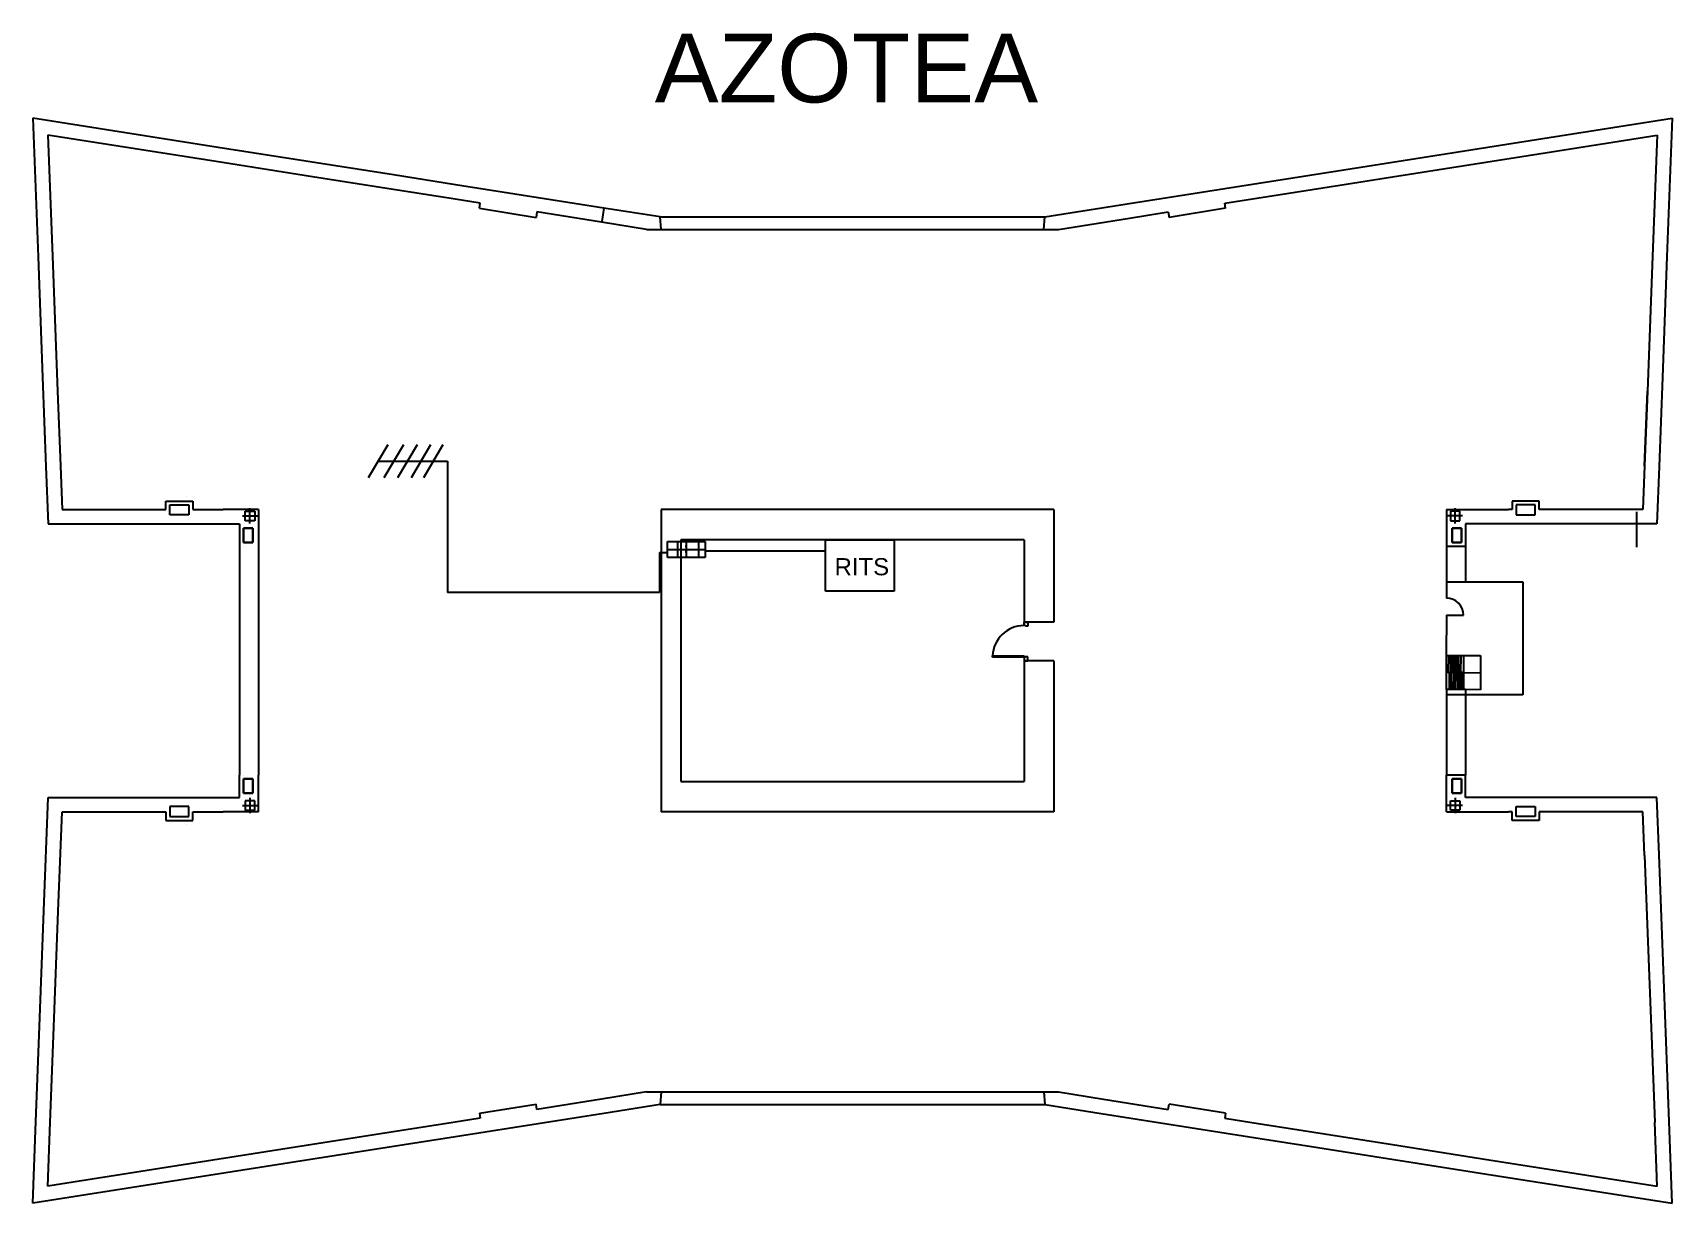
# Model space of a CAD drawing. Header units: millimetres. Extents: x -114873 to 61938, y -65989 to 30035.
# Drawn here: x -113818 to -66037, y -4074 to 30035 of the extents above; entities that cross this region are included whole.
import ezdxf

# ---------------------------------------------------------------- set-up
doc = ezdxf.new("R2010")
doc.units = ezdxf.units.MM
for name, color, linetype in [('1. ESTR - CUBIERTA', 160, 'Continuous'), ('1. MURO', 1, 'Continuous'), ('12. MOB ASEOS+COCINAS', 5, 'Continuous'), ('12. MOBILIARIO', 5, 'Continuous'), ('3. CARP', 4, 'Continuous'), ('4.1 ESTR REFORMADO', 1, 'Continuous'), ('6. PROYECCIÓN', 251, 'Continuous'), ('Antena', 30, 'Continuous'), ('Escaleras y ascensor', 7, 'Continuous'), ('Telecomunicaciones', 3, 'Continuous'), ('TEXTO', 140, 'Continuous')]:
    doc.layers.add(name, color=color, linetype=linetype)
doc.styles.get("Standard").update_dxf_attribs({"font": 'arial.ttf'})

msp = doc.modelspace()

# ---------------------------------------------------------------- texts
at = {"layer": 'Telecomunicaciones'}
msp.add_text('RITS', height=500, dxfattribs=at).set_placement((-90450, 14225))
at = {"layer": 'TEXTO'}
msp.add_text('AZOTEA', height=2000, dxfattribs=at).set_placement((-95692, 28005))

# ---------------------------------------------------------------- linework, layer by layer
at = {"layer": '1. ESTR - CUBIERTA'}
for p, q in [((-107401, 15600), (-107681, 15600)), ((-107681, 15600), (-107681, 15180)), ((-107401, 15180), (-107401, 15600)), ((-72454, 15600), (-72174, 15600)), ((-72454, 15180), (-72454, 15600)), ((-72174, 15600), (-72174, 15180)), ((-107681, 15180), (-107401, 15180)), ((-72174, 15180), (-72454, 15180)), ((-107681, 7871), (-107681, 8292)), ((-107681, 8292), (-107401, 8292)), ((-107401, 8292), (-107401, 7871)), ((-72174, 8292), (-72454, 8292)), ((-72454, 8292), (-72454, 7871)), ((-72174, 7871), (-72174, 8292)), ((-107401, 7871), (-107681, 7871)), ((-72454, 7871), (-72174, 7871))]:
    msp.add_line(p, q, dxfattribs=at)
at = {"layer": '1. MURO'}
for p, q in [((-108411, 26695), (-113818, 27546)), ((-113818, 27546), (-113665, 23508)), ((-69808, 26952), (-66037, 27546)), ((-66037, 27546), (-66190, 23508)), ((-108476, 26281), (-113379, 27051)), ((-113379, 27051), (-113245, 23523)), ((-75789, 26011), (-69808, 26952)), ((-69742, 26537), (-66477, 27051)), ((-66477, 27051), (-66610, 23523)), ((-105668, 25838), (-108476, 26280)), ((-103304, 25891), (-108411, 26695)), ((-74188, 25838), (-69742, 26537)), ((-103371, 25476), (-105668, 25838)), ((-101501, 25607), (-103304, 25891)), ((-77591, 25728), (-75789, 26011)), ((-75724, 25596), (-74188, 25838)), ((-101567, 25193), (-103371, 25476)), ((-97175, 24927), (-101501, 25607)), ((-81918, 25047), (-77591, 25728)), ((-77526, 25313), (-75724, 25596)), ((-100779, 25072), (-101567, 25193)), ((-100799, 24921), (-100779, 25072)), ((-100799, 24921), (-99152, 24655)), ((-97175, 24927), (-97236, 24540)), ((-95529, 24668), (-97175, 24927)), ((-84326, 24668), (-81918, 25047)), ((-79056, 24921), (-80703, 24655)), ((-79076, 25072), (-77526, 25313)), ((-79056, 24921), (-79076, 25072)), ((-99126, 24813), (-99152, 24655)), ((-97240, 24512), (-99126, 24813)), ((-97236, 24540), (-97240, 24512)), ((-95927, 24305), (-97240, 24512)), ((-95529, 24668), (-84326, 24668)), ((-95506, 24305), (-95529, 24668)), ((-84349, 24305), (-84326, 24668)), ((-83928, 24305), (-81853, 24632)), ((-81853, 24632), (-80729, 24813)), ((-80729, 24813), (-80703, 24655)), ((-95927, 24305), (-83928, 24305)), ((-95927, 24305), (-95927, 24305)), ((-83928, 24305), (-83928, 24305)), ((-113665, 23508), (-113532, 19997)), ((-113245, 23523), (-113096, 19588)), ((-66610, 23523), (-66759, 19588)), ((-66190, 23508), (-66323, 19997)), ((-113532, 19997), (-113434, 17398)), ((-66323, 19997), (-66422, 17398)), ((-113096, 19588), (-113014, 17414)), ((-66759, 19588), (-66841, 17414)), ((-66841, 17414), (-66759, 19588)), ((-113434, 17398), (-113370, 15722)), ((-113014, 17414), (-112966, 16142)), ((-66841, 17414), (-66890, 16142)), ((-66422, 17398), (-66485, 15722)), ((-109938, 16142), (-109938, 16387)), ((-109938, 16387), (-109154, 16387)), ((-109826, 15984), (-109826, 16275)), ((-109826, 16275), (-109266, 16275)), ((-109266, 16275), (-109266, 15984)), ((-109154, 16387), (-109154, 16142)), ((-69917, 16387), (-70701, 16387)), ((-70701, 16387), (-70701, 16142)), ((-70029, 16275), (-70589, 16275)), ((-70589, 16275), (-70589, 15984)), ((-70029, 15984), (-70029, 16275)), ((-69917, 16142), (-69917, 16387)), ((-112966, 16142), (-110085, 16142)), ((-110085, 16142), (-109938, 16142)), ((-109266, 15984), (-109826, 15984)), ((-109154, 16142), (-108269, 16143)), ((-107235, 16143), (-108269, 16143)), ((-107631, 15814), (-107631, 16094)), ((-107631, 16094), (-107351, 16094)), ((-107351, 15814), (-107631, 15814)), ((-107351, 16094), (-107351, 15814)), ((-107235, 16143), (-107235, 15068)), ((-84063, 16143), (-95506, 16143)), ((-95506, 16143), (-95506, 7329)), ((-84063, 16143), (-84063, 12856)), ((-72620, 16143), (-72620, 15068)), ((-72620, 16143), (-70813, 16142)), ((-72224, 16094), (-72504, 16094)), ((-72504, 16094), (-72504, 15814)), ((-72504, 15814), (-72224, 15814)), ((-72224, 15814), (-72224, 16094)), ((-70701, 16142), (-70813, 16142)), ((-70589, 15984), (-70029, 15984)), ((-68261, 16142), (-69917, 16142)), ((-66890, 16142), (-68261, 16142)), ((-67080, 16074), (-67077, 15044)), ((-113370, 15722), (-111595, 15722)), ((-111595, 15722), (-108269, 15721)), ((-108269, 15721), (-107795, 15721)), ((-107795, 15721), (-107795, 15068)), ((-107681, 15180), (-107681, 15600)), ((-107681, 15600), (-107401, 15600)), ((-107401, 15600), (-107401, 15600)), ((-107401, 15600), (-107401, 15180)), ((-72174, 15600), (-72454, 15600)), ((-72454, 15600), (-72454, 15600)), ((-72454, 15600), (-72454, 15180)), ((-72174, 15180), (-72174, 15600)), ((-70813, 15722), (-72060, 15721)), ((-72060, 15721), (-72060, 15068)), ((-68261, 15722), (-70813, 15722)), ((-66485, 15722), (-68261, 15722)), ((-107795, 15068), (-107796, 8404)), ((-107401, 15180), (-107681, 15180)), ((-107235, 15068), (-107235, 8404)), ((-84928, 15259), (-94928, 15259)), ((-94928, 15259), (-94928, 8212)), ((-84928, 15259), (-84928, 12856)), ((-72062, 15068), (-72620, 15068)), ((-72620, 15068), (-72620, 13888)), ((-72454, 15180), (-72174, 15180)), ((-72062, 15068), (-72060, 14038)), ((-72620, 14038), (-70392, 14038)), ((-72620, 13888), (-72620, 13562)), ((-70392, 14038), (-70392, 10740)), ((-72620, 13062), (-72622, 11888)), ((-84063, 12856), (-84928, 12856)), ((-84063, 11736), (-84928, 11736)), ((-84928, 11736), (-84928, 8212)), ((-84063, 11736), (-84063, 7329)), ((-72620, 11888), (-72062, 11888)), ((-70392, 10740), (-72622, 10738)), ((-72062, 10893), (-72620, 10893)), ((-72620, 10893), (-72620, 10493)), ((-72062, 10893), (-72060, 8404)), ((-72620, 10493), (-72620, 8404)), ((-107796, 7751), (-107796, 8404)), ((-107401, 8292), (-107681, 8292)), ((-107681, 8292), (-107681, 7871)), ((-107401, 7871), (-107401, 8292)), ((-107236, 7329), (-107236, 8404)), ((-94928, 8212), (-84928, 8212)), ((-90928, 8212), (-88928, 8212)), ((-72062, 8404), (-72620, 8404)), ((-72620, 7329), (-72620, 8404)), ((-72062, 8404), (-72620, 8404)), ((-72454, 8292), (-72174, 8292)), ((-72454, 7871), (-72454, 8292)), ((-72174, 8292), (-72174, 7871)), ((-72060, 7751), (-72060, 8404)), ((-113495, 4450), (-113370, 7750)), ((-113370, 7750), (-110085, 7750)), ((-110085, 7750), (-108269, 7751)), ((-108269, 7751), (-107796, 7751)), ((-107681, 7871), (-107401, 7871)), ((-107631, 7657), (-107631, 7377)), ((-107351, 7657), (-107631, 7657)), ((-107401, 7871), (-107401, 7871)), ((-107351, 7377), (-107351, 7657)), ((-72504, 7377), (-72504, 7657)), ((-72504, 7657), (-72224, 7657)), ((-72174, 7871), (-72454, 7871)), ((-72454, 7871), (-72454, 7871)), ((-72224, 7657), (-72224, 7377)), ((-70813, 7750), (-72060, 7751)), ((-68261, 7750), (-70813, 7750)), ((-66485, 7750), (-68261, 7750)), ((-66422, 6074), (-66485, 7750)), ((-113076, 4435), (-112966, 7330)), ((-112966, 7330), (-110085, 7330)), ((-110085, 7330), (-109938, 7330)), ((-109938, 7330), (-109938, 7084)), ((-109267, 7487), (-109826, 7487)), ((-109826, 7487), (-109826, 7196)), ((-109826, 7196), (-109267, 7196)), ((-109267, 7196), (-109267, 7487)), ((-109155, 7330), (-108269, 7330)), ((-109155, 7084), (-109155, 7330)), ((-107236, 7329), (-108269, 7329)), ((-107631, 7377), (-107351, 7377)), ((-84063, 7329), (-95506, 7329)), ((-72620, 7329), (-70813, 7330)), ((-72224, 7377), (-72504, 7377)), ((-70701, 7330), (-70813, 7330)), ((-70701, 7084), (-70701, 7330)), ((-70589, 7487), (-70029, 7487)), ((-70589, 7196), (-70589, 7487)), ((-70029, 7196), (-70589, 7196)), ((-70029, 7487), (-70029, 7196)), ((-68261, 7330), (-69917, 7330)), ((-69917, 7330), (-69917, 7084)), ((-66890, 7330), (-68261, 7330)), ((-66841, 6058), (-66890, 7330)), ((-109938, 7084), (-109155, 7084)), ((-69917, 7084), (-70701, 7084)), ((-66841, 6058), (-66548, -1708)), ((-66129, -1693), (-66422, 6074)), ((-113633, 822), (-113495, 4450)), ((-113213, 806), (-113076, 4435)), ((-113727, -1693), (-113633, 822)), ((-113307, -1708), (-113213, 806)), ((-95927, -833), (-97240, -1040)), ((-95927, -833), (-83928, -833)), ((-95927, -833), (-95927, -833)), ((-95506, -833), (-95530, -1196)), ((-84349, -833), (-84326, -1196)), ((-83928, -833), (-83928, -833)), ((-83928, -833), (-82615, -1040)), ((-100799, -1449), (-99152, -1184)), ((-99127, -1341), (-99152, -1184)), ((-97240, -1040), (-99127, -1341)), ((-95530, -1196), (-97175, -1455)), ((-95530, -1196), (-84326, -1196)), ((-84326, -1196), (-82680, -1455)), ((-82615, -1040), (-80729, -1341)), ((-80729, -1341), (-80703, -1184)), ((-79056, -1449), (-80703, -1184)), ((-113818, -4074), (-113727, -1693)), ((-113379, -3580), (-113307, -1708)), ((-101567, -1721), (-103371, -2005)), ((-100779, -1600), (-101567, -1721)), ((-97175, -1455), (-101502, -2136)), ((-100799, -1449), (-100779, -1600)), ((-82680, -1455), (-78354, -2136)), ((-79056, -1449), (-79076, -1600)), ((-79076, -1600), (-78289, -1721)), ((-78289, -1721), (-76485, -2005)), ((-66477, -3580), (-66548, -1708)), ((-66037, -4074), (-66129, -1693)), ((-105668, -2366), (-110113, -3065)), ((-103371, -2005), (-105668, -2366)), ((-101502, -2136), (-103304, -2419)), ((-78354, -2136), (-76551, -2419)), ((-76485, -2005), (-74188, -2366)), ((-74188, -2366), (-71379, -2808)), ((-103304, -2419), (-110048, -3480)), ((-76551, -2419), (-71444, -3223)), ((-71379, -2808), (-66477, -3580)), ((-110113, -3065), (-113379, -3580)), ((-71444, -3223), (-66037, -4074)), ((-110048, -3480), (-113818, -4074))]:
    msp.add_line(p, q, dxfattribs=at)
at = {"layer": '12. MOB ASEOS+COCINAS'}
for p, q in [((-109346, 16517), (-109346, 16518)), ((-70509, 16517), (-70509, 16518)), ((-109346, 6954), (-109346, 6954)), ((-70509, 6954), (-70509, 6954))]:
    msp.add_line(p, q, dxfattribs=at)
at = {"layer": '12. MOBILIARIO'}
msp.add_line((-82615, 24512), (-82616, 24518), dxfattribs=at)
at = {"layer": '3. CARP'}
for p, q in [((-107681, 15068), (-107681, 15068)), ((-107681, 15068), (-107681, 15068)), ((-72174, 15068), (-72174, 15068)), ((-72620, 13062), (-72120, 13062)), ((-107681, 8404), (-107681, 8404)), ((-107681, 8404), (-107681, 8404)), ((-72174, 8404), (-72174, 8404)), ((-72174, 8404), (-72174, 8404))]:
    msp.add_line(p, q, dxfattribs=at)
at = {"layer": '3. CARP', "color": 6}
for p, q in [((-84928, 12758), (-84928, 12856)), ((-84928, 12856), (-84816, 12856)), ((-84883, 12758), (-84928, 12758)), ((-84883, 12747), (-84883, 12758)), ((-84816, 12747), (-84883, 12747)), ((-84816, 12856), (-84816, 12747)), ((-85846, 11839), (-85846, 11878)), ((-85846, 11878), (-84928, 11878)), ((-84928, 11839), (-85846, 11839)), ((-84928, 11878), (-84928, 11839)), ((-84928, 11839), (-84928, 11736)), ((-84883, 11839), (-84928, 11839)), ((-84928, 11736), (-84816, 11736)), ((-84816, 11850), (-84883, 11850)), ((-84883, 11850), (-84883, 11839)), ((-84816, 11736), (-84816, 11850))]:
    msp.add_line(p, q, dxfattribs=at)
at = {"layer": '3. CARP'}
msp.add_arc((-72620, 13062), 500, 0, 90, dxfattribs=at)
at = {"layer": '3. CARP', "color": 6}
msp.add_arc((-84927, 11838), 920, 90.0273, 177.4878, dxfattribs=at)
at = {"layer": '4.1 ESTR REFORMADO', "color": 8}
for p, q in [((-107710, 15954), (-107262, 15954)), ((-107491, 15730), (-107491, 16178)), ((-72146, 15954), (-72594, 15954)), ((-72364, 15730), (-72364, 16178)), ((-107491, 7741), (-107491, 7293)), ((-72364, 7741), (-72364, 7293)), ((-107710, 7517), (-107262, 7517)), ((-72146, 7517), (-72594, 7517))]:
    msp.add_line(p, q, dxfattribs=at)
at = {"layer": '6. PROYECCIÓN'}
for p, q in [((-108803, 26377), (-108803, 26377)), ((-71345, 26711), (-71345, 26710)), ((-78061, 25275), (-78061, 25275)), ((-82340, -1130), (-82340, -1130)), ((-108803, -2905), (-108803, -2905))]:
    msp.add_line(p, q, dxfattribs=at)
at = {"layer": 'Antena'}
for p, q in [((-103474, 18031), (-104042, 17067)), ((-103015, 18031), (-103583, 17067)), ((-102618, 18031), (-103186, 17067)), ((-102226, 18031), (-102793, 17067)), ((-101864, 18031), (-102432, 17067)), ((-103758, 17549), (-101736, 17549)), ((-101736, 17549), (-101736, 13724))]:
    msp.add_line(p, q, dxfattribs=at)
at = {"layer": 'Escaleras y ascensor'}
for p, q in [((-72622, 11888), (-71622, 11888)), ((-72622, 11888), (-72622, 10893)), ((-72562, 11888), (-72563, 11390)), ((-72502, 11888), (-72503, 11390)), ((-72440, 11887), (-72442, 11390)), ((-72382, 11887), (-72383, 11390)), ((-72322, 11887), (-72323, 11389)), ((-72262, 11887), (-72263, 11389)), ((-72202, 11887), (-72203, 11389)), ((-72122, 11888), (-72122, 11389)), ((-71622, 11886), (-71625, 10888)), ((-72122, 11389), (-72622, 11390)), ((-72538, 11386), (-72539, 10889)), ((-72478, 11386), (-72479, 10888)), ((-72416, 11386), (-72418, 10888)), ((-72358, 11386), (-72359, 10888)), ((-72298, 11386), (-72299, 10888)), ((-72238, 11385), (-72239, 10888)), ((-72178, 11385), (-72179, 10887)), ((-72122, 11389), (-71623, 11387)), ((-72122, 11389), (-72122, 10891)), ((-71622, 10890), (-72622, 10893))]:
    msp.add_line(p, q, dxfattribs=at)
at = {"layer": 'Telecomunicaciones'}
for p, q in [((-95556, 14889), (-95556, 13724)), ((-95556, 14889), (-95323, 14889)), ((-95323, 15208), (-94219, 15208)), ((-95323, 14739), (-95323, 15208)), ((-95323, 14974), (-94219, 14974)), ((-95196, 15208), (-94345, 15208)), ((-95030, 15208), (-95030, 14739)), ((-94771, 15208), (-94771, 14739)), ((-94771, 15042), (-94771, 15095)), ((-94771, 14885), (-94771, 14955)), ((-94771, 14955), (-94771, 14814)), ((-94419, 15208), (-94419, 14739)), ((-94219, 15208), (-94219, 14739)), ((-94219, 14934), (-90712, 14934)), ((-90712, 15259), (-88712, 15259)), ((-90712, 13759), (-90712, 15259)), ((-88712, 15259), (-88712, 13759)), ((-94219, 14739), (-95323, 14739)), ((-95556, 13724), (-101736, 13724)), ((-88712, 13759), (-90712, 13759))]:
    msp.add_line(p, q, dxfattribs=at)

msp.set_redraw_order([(e.dxf.handle, doc.entitydb.next_handle()) for e in msp.query("TEXT MTEXT ATTDEF DIMENSION ARC_DIMENSION")])  # texts and dimensions are drawn at this point

doc.saveas('drawing.dxf')
